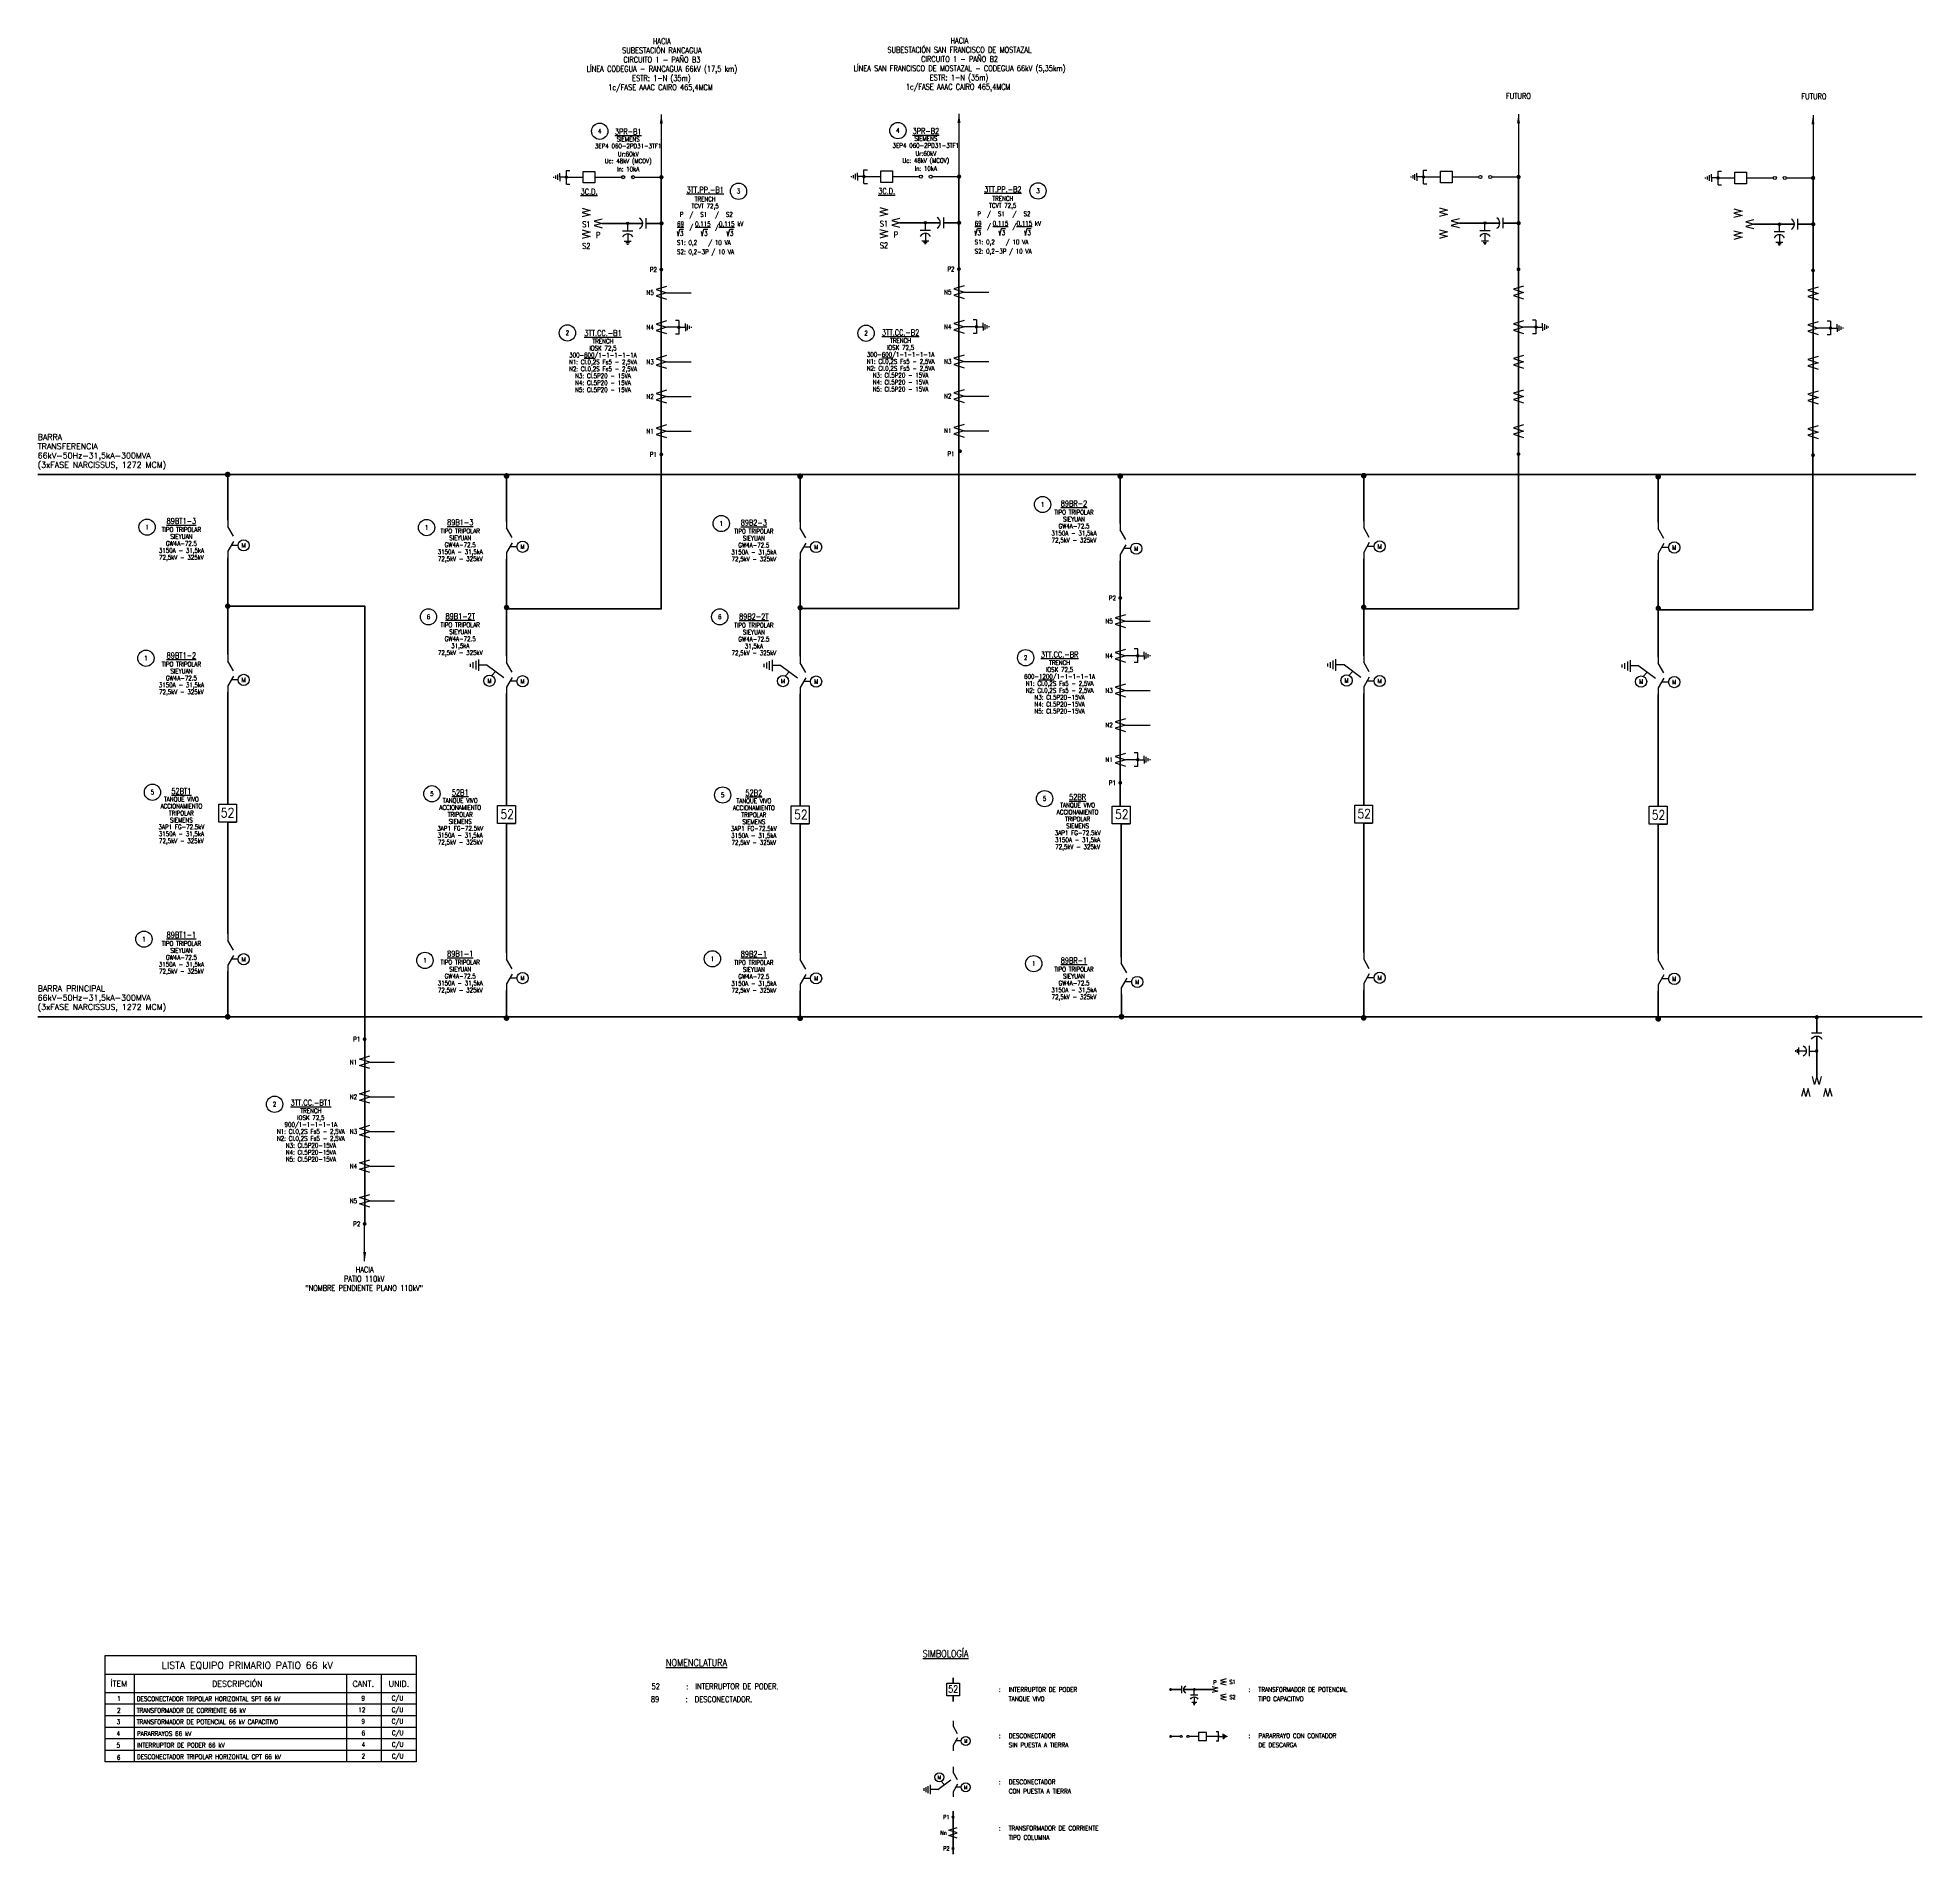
# Model space of a CAD drawing. Header units: millimetres. Extents: x 10584 to 11400, y 610 to 1396.
import ezdxf
from ezdxf.enums import TextEntityAlignment as Align

# ---------------------------------------------------------------- set-up
doc = ezdxf.new("R2010")
doc.units = ezdxf.units.MM
doc.linetypes.add('DASHED', pattern=[0.75, 0.5, -0.25])
for name, color, linetype in [('01-Formato_atrib', 9, 'Continuous'), ('02TEXTOS', 9, 'Continuous'), ('05TITULOS', 7, 'Continuous'), ('4', 9, 'Continuous'), ('BARRAS', 3, 'Continuous'), ('CI-FUNDACIONES', 3, 'Continuous'), ('CONDUCTOR', 30, 'Continuous'), ('EL-Simbolos', 6, 'Continuous'), ('Futuro', 1, 'DASHED'), ('SIMBOLOS', 6, 'Continuous'), ('Símbolos', 6, 'Continuous')]:
    doc.layers.add(name, color=color, linetype=linetype)
doc.layers.add('EL-Nivel-220Kv', color=30, linetype='Continuous', lineweight=60)
doc.layers.add('Texto', color=9, linetype='Continuous', lineweight=20)
doc.styles.add('COLBUN', font='romans.shx', dxfattribs={"width": 0.75})
doc.styles.add('COLBUN2', font='romans.shx', dxfattribs={"width": 0.85})
doc.styles.add('ROMANS', font='romans', dxfattribs={"width": 0.85})
doc.styles.get("Standard").update_dxf_attribs({"font": 'arial.ttf'})
doc.styles.add('TRANSELEC', font='romans.shx', dxfattribs={"width": 0.85})
doc.dimstyles.new('ISO-25', dxfattribs={"dimtxt": 2.5, "dimasz": 2.5, "dimexe": 1.25, "dimexo": 0.625, "dimtad": 1, "dimtxsty": 'Standard', "dimcen": 2.5, "dimadec": 0, "dimazin": 0, "dimtfac": 1, "dimtmove": 0, "dimatfit": 3, "dimfxl": 1, "dimarcsym": 0})

# ---------------------------------------------------------------- blocks, each defined once
blk = doc.blocks.new('89')
at = {"color": 0, "linetype": 'ByBlock', "ltscale": 20}
for p, q in [((0, 8.16), (0, 5.35)), ((0, 8.16), (0, 5.35)), ((2.44, 1.13), (0, 5.35)), ((2.44, -1.13), (0, -5.35)), ((0, -5.35), (0, -8.16))]:
    blk.add_line(p, q, dxfattribs=at)
blk.add_lwpolyline([(4.48, -2.81), (1.46, -2.81)], dxfattribs=at)
blk.add_circle((6.92, -2.81), 2.44, dxfattribs=at)
at = {"layer": '02TEXTOS', "lineweight": 60, "style": 'TRANSELEC', "width": 0.85}
blk.add_text('M', height=1.95, dxfattribs=at).set_placement((6.92, -2.81), align=Align.MIDDLE_CENTER)
blk = doc.blocks.new('DIAG-27')
at = {"layer": 'Símbolos', "color": 0}
blk.add_lwpolyline([(3.2, 1), (-3.2, -1), (3.2, -3), (-3.2, -5), (3.2, -7)], dxfattribs=at)
blk = doc.blocks.new('*U30')
at = {"layer": 'Futuro', "color": 0, "linetype": 'ByBlock', "lineweight": -3, "ltscale": 20}
for p, q in [((0, 0), (0, -2.81)), ((-15.73, -3.35), (-15.73, -4.67)), ((-14.54, -2.74), (-14.54, -5.29)), ((-13.35, -2.13), (-13.35, -5.9)), ((-12.17, -1.51), (-12.17, -6.51)), ((-8.33, -4.01), (-12.17, -4.01)), ((-8.33, -4.01), (-1.17, -9.34)), ((-6.36, -8.47), (-4.75, -6.68)), ((0, 0), (0, -2.81)), ((2.44, -7.03), (0, -2.81)), ((2.44, -9.28), (0, -13.5))]:
    blk.add_line(p, q, dxfattribs=at)
at = {"layer": 'Futuro', "color": 0, "lineweight": -3, "ltscale": 20}
blk.add_line((0, -13.5), (0, -16.32), dxfattribs=at)
at = {"layer": 'Futuro', "color": 0, "linetype": 'ByBlock', "lineweight": -3, "ltscale": 20}
blk.add_lwpolyline([(4.48, -10.97), (1.46, -10.97)], dxfattribs=at)
for centre in [(-7.43, -10.74), (6.92, -10.97)]:
    blk.add_circle(centre, 2.44, dxfattribs=at)
at = {"layer": '02TEXTOS', "lineweight": -3, "style": 'TRANSELEC', "width": 0.85}
blk.add_text('M', height=1.95, dxfattribs=at).set_placement((-7.43, -10.74), align=Align.MIDDLE)
blk.add_text('M', height=1.95, dxfattribs=at).set_placement((6.92, -10.97), align=Align.MIDDLE_CENTER)
blk = doc.blocks.new('TIERRA')
at = {"layer": 'EL-Simbolos', "color": 252, "true_color": 0x939598}
for p, q in [((-10.72, -0.22), (-10.72, 0.22)), ((-9.88, -0.7), (-9.88, 0.7)), ((-9.05, -1.19), (-9.05, 1.19)), ((-8.21, 0), (-8.21, 1.67)), ((-8.21, 0), (-8.21, -1.67)), ((-5.58, 0), (-8.21, 0)), ((-5.36, 2.93), (-3.89, 2.93)), ((-5.36, 0.22), (-5.36, 2.93)), ((-5.14, 0), (0, 0)), ((-5.36, -3), (-5.36, -0.22)), ((-5.36, -3), (-3.89, -3))]:
    blk.add_line(p, q, dxfattribs=at)
at = {"layer": 'EL-Simbolos', "color": 252, "true_color": 0x939598, "const_width": 0.752}
blk.add_lwpolyline([(-5.72, 0, -1), (-5, 0, -1)], format="xyb", close=True, dxfattribs=at)
blk = doc.blocks.new('TPC')
at = {"layer": 'CONDUCTOR', "linetype": 'ByBlock', "ltscale": 20}
h = blk.add_hatch(color=0, dxfattribs=at)
edge = h.paths.add_edge_path()
edge.add_arc((0, 19.4), 0.679, 0, 360)
at = {"color": 0, "linetype": 'ByBlock', "ltscale": 20}
for p, q in [((-12.2, 18.9), (-12.2, 19.9)), ((-11.3, 18.4), (-11.3, 20.4)), ((-10.5, 17.4), (-10.5, 21.4))]:
    blk.add_line(p, q, dxfattribs=at)
for points in [[(-4.4, 16.4), (-4.4, 22.4)], [(3, 9), (-3, 9)]]:
    blk.add_lwpolyline(points, dxfattribs=at)
for centre, start, end in [((-9.5, 19.4), 299.362, 60.638), ((0, 14.2), 209.362, 330.638)]:
    blk.add_arc(centre, 3.44, start, end, dxfattribs=at)
at = {"layer": 'CONDUCTOR', "color": 0, "linetype": 'ByBlock', "ltscale": 20}
blk.add_line((-6.1, 19.4), (-10.5, 19.4), dxfattribs=at)
blk.add_lwpolyline([(-4.4, 19.4), (0, 19.4)], dxfattribs=at)
blk.add_circle((0, 19.4), 0.679, dxfattribs=at)
at = {"layer": 'EL-Nivel-220Kv', "color": 0, "linetype": 'ByBlock', "ltscale": 20}
for p, q in [((0, 10.7), (0, 34.1)), ((0, 0), (0, 9))]:
    blk.add_line(p, q, dxfattribs=at)
at = {"layer": 'EL-Nivel-220Kv', "color": 0, "linetype": 'ByBlock', "ltscale": 20, "const_width": 1.25}
blk.add_lwpolyline([(0, 0.5, 1), (0, -0.7, 1)], format="xyb", close=True, dxfattribs=at)
at = {"layer": 'EL-Simbolos', "color": 0, "linetype": 'ByBlock', "ltscale": 20}
for p, q in [((-7.5, 41), (-8.8, 45.7)), ((-6.3, 45.7), (-7.5, 41)), ((-5, 41), (-6.3, 45.7)), ((-3.8, 45.7), (-5, 41)), ((5, 41), (3.8, 45.7)), ((6.3, 45.7), (5, 41)), ((7.5, 41), (6.3, 45.7)), ((8.8, 45.7), (7.5, 41)), ((-1.3, 38.8), (-2.5, 34.1)), ((0, 34.1), (-1.3, 38.8)), ((1.3, 38.8), (0, 34.1)), ((2.5, 34.1), (1.3, 38.8))]:
    blk.add_line(p, q, dxfattribs=at)
blk = doc.blocks.new('PR')
at = {"color": 0, "linetype": 'ByBlock', "lineweight": -2, "ltscale": 15}
for p, q in [((-46.53, -0.22), (-46.53, 0.22)), ((-45.7, -0.7), (-45.7, 0.7)), ((-44.87, -1.19), (-44.87, 1.19)), ((-44.03, 0), (-44.03, 1.67)), ((-44.03, 0), (-44.03, -1.67)), ((-41.39, 0), (-44.03, 0)), ((-41.17, 2.93), (-39.71, 2.93)), ((-41.17, 0.22), (-41.17, 2.93)), ((-40.96, 0), (-33.82, 0)), ((-40.96, 0), (-33.82, 0)), ((-28.82, 0), (-17.23, 0)), ((-11.59, 0), (0, 0)), ((-41.17, -3), (-41.17, -0.22)), ((-41.17, -3), (-39.71, -3))]:
    blk.add_line(p, q, dxfattribs=at)
at = {"color": 0, "linetype": 'ByBlock', "lineweight": -2, "ltscale": 15, "const_width": 0.752}
blk.add_lwpolyline([(-41.53, 0, -1), (-40.81, 0, -1)], format="xyb", close=True, dxfattribs=at)
at = {"color": 0, "linetype": 'ByBlock', "lineweight": -2, "ltscale": 15}
blk.add_lwpolyline([(-28.82, -2.5), (-33.82, -2.5), (-33.82, 2.5), (-28.82, 2.5)], close=True, dxfattribs=at)
at = {"color": 0, "linetype": 'ByBlock', "lineweight": -2, "ltscale": 20, "const_width": 0.94}
blk.add_lwpolyline([(-0.45, 0, 1), (0.45, 0, 1)], format="xyb", close=True, dxfattribs=at)
at = {"color": 0, "linetype": 'ByBlock', "lineweight": -2, "ltscale": 15}
for centre in [(-16.56, 0), (-12.26, 0)]:
    blk.add_circle(centre, 0.67, dxfattribs=at)
blk = doc.blocks.new('*U31')
at = {"layer": 'Futuro', "color": 0, "linetype": 'ByBlock', "lineweight": -3, "ltscale": 20}
for p, q in [((0, 0), (0, -2.81)), ((-15.73, -3.35), (-15.73, -4.67)), ((-14.54, -2.74), (-14.54, -5.29)), ((-13.35, -2.13), (-13.35, -5.9)), ((-12.17, -1.51), (-12.17, -6.51)), ((-8.33, -4.01), (-12.17, -4.01)), ((-8.33, -4.01), (-1.17, -9.34)), ((-6.36, -8.47), (-4.75, -6.68)), ((0, 0), (0, -2.81)), ((2.44, -7.03), (0, -2.81)), ((2.44, -9.28), (0, -13.5))]:
    blk.add_line(p, q, dxfattribs=at)
at = {"layer": 'Futuro', "color": 0, "lineweight": -3, "ltscale": 20}
blk.add_line((0, -13.5), (0, -16.32), dxfattribs=at)
at = {"layer": 'Futuro', "color": 0, "linetype": 'ByBlock', "lineweight": -3, "ltscale": 20}
blk.add_lwpolyline([(4.48, -10.97), (1.46, -10.97)], dxfattribs=at)
for centre in [(-7.43, -10.74), (6.92, -10.97)]:
    blk.add_circle(centre, 2.44, dxfattribs=at)
at = {"layer": '02TEXTOS', "lineweight": -3, "style": 'TRANSELEC', "width": 0.85}
blk.add_text('M', height=1.95, dxfattribs=at).set_placement((-7.43, -10.74), align=Align.MIDDLE)
blk.add_text('M', height=1.95, dxfattribs=at).set_placement((6.92, -10.97), align=Align.MIDDLE_CENTER)
blk = doc.blocks.new('*U32')
at = {"layer": 'Futuro', "color": 0, "linetype": 'ByBlock', "lineweight": -3, "ltscale": 20}
for p, q in [((0, 0), (0, -2.81)), ((-15.73, -3.35), (-15.73, -4.67)), ((-14.54, -2.74), (-14.54, -5.29)), ((-13.35, -2.13), (-13.35, -5.9)), ((-12.17, -1.51), (-12.17, -6.51)), ((-8.33, -4.01), (-12.17, -4.01)), ((-8.33, -4.01), (-1.17, -9.34)), ((-6.36, -8.47), (-4.75, -6.68)), ((0, 0), (0, -2.81)), ((2.44, -7.03), (0, -2.81)), ((2.44, -9.28), (0, -13.5))]:
    blk.add_line(p, q, dxfattribs=at)
at = {"layer": 'Futuro', "color": 0, "lineweight": -3, "ltscale": 20}
blk.add_line((0, -13.5), (0, -16.32), dxfattribs=at)
at = {"layer": 'Futuro', "color": 0, "linetype": 'ByBlock', "lineweight": -3, "ltscale": 20}
blk.add_lwpolyline([(4.48, -10.97), (1.46, -10.97)], dxfattribs=at)
for centre in [(-7.43, -10.74), (6.92, -10.97)]:
    blk.add_circle(centre, 2.44, dxfattribs=at)
at = {"layer": '02TEXTOS', "lineweight": -3, "style": 'TRANSELEC', "width": 0.85}
blk.add_text('M', height=1.95, dxfattribs=at).set_placement((-7.43, -10.74), align=Align.MIDDLE)
blk.add_text('M', height=1.95, dxfattribs=at).set_placement((6.92, -10.97), align=Align.MIDDLE_CENTER)
blk = doc.blocks.new('*U33')
at = {"layer": 'Futuro', "color": 0, "linetype": 'ByBlock', "lineweight": -3, "ltscale": 20}
for p, q in [((0, 0), (0, -2.81)), ((-15.73, -3.35), (-15.73, -4.67)), ((-14.54, -2.74), (-14.54, -5.29)), ((-13.35, -2.13), (-13.35, -5.9)), ((-12.17, -1.51), (-12.17, -6.51)), ((-8.33, -4.01), (-12.17, -4.01)), ((-8.33, -4.01), (-1.17, -9.34)), ((-6.36, -8.47), (-4.75, -6.68)), ((0, 0), (0, -2.81)), ((2.44, -7.03), (0, -2.81)), ((2.44, -9.28), (0, -13.5))]:
    blk.add_line(p, q, dxfattribs=at)
at = {"layer": 'Futuro', "color": 0, "lineweight": -3, "ltscale": 20}
blk.add_line((0, -13.5), (0, -16.32), dxfattribs=at)
at = {"layer": 'Futuro', "color": 0, "linetype": 'ByBlock', "lineweight": -3, "ltscale": 20}
blk.add_lwpolyline([(4.48, -10.97), (1.46, -10.97)], dxfattribs=at)
for centre in [(-7.43, -10.74), (6.92, -10.97)]:
    blk.add_circle(centre, 2.44, dxfattribs=at)
at = {"layer": '02TEXTOS', "lineweight": -3, "style": 'TRANSELEC', "width": 0.85}
blk.add_text('M', height=1.95, dxfattribs=at).set_placement((-7.43, -10.74), align=Align.MIDDLE)
blk.add_text('M', height=1.95, dxfattribs=at).set_placement((6.92, -10.97), align=Align.MIDDLE_CENTER)
blk = doc.blocks.new('A$C3f04bd95')
at = {"color": 252, "lineweight": 30, "true_color": 0x939598}
for p, q in [((0, 74), (0, 28)), ((134.86, 74), (0, 74)), ((134.86, 74), (134.86, 66)), ((0, 66), (134.86, 66)), ((12.86, 28), (12.86, 66)), ((104.86, 28), (104.86, 66)), ((119.86, 28), (119.86, 66)), ((134.86, 66), (134.86, 28)), ((134.86, 58), (0, 58))]:
    blk.add_line(p, q, dxfattribs=at)
at = {"layer": 'CI-FUNDACIONES', "color": 252, "lineweight": 30, "true_color": 0x939598}
for p, q in [((134.86, 53), (0, 53)), ((134.86, 48), (0, 48)), ((134.86, 43), (0, 43)), ((134.86, 38), (0, 38)), ((134.86, 33), (0, 33)), ((134.86, 28), (0, 28))]:
    blk.add_line(p, q, dxfattribs=at)
at = {"layer": '02TEXTOS', "color": 252, "lineweight": 30, "true_color": 0x939598, "style": 'ROMANS', "width": 0.9}
for s, p in [('2', (5.32, 49.35)), ('1', (5.4, 54.46)), ('12', (109.78, 49.57)), ('9', (111.12, 54.57)), ('3', (5.14, 44.44)), ('4', (5.13, 39.35)), ('9', (111.12, 44.57)), ('6', (111.22, 39.52)), ('5', (5.13, 34.24)), ('4', (111.22, 34.52)), ('6', (5.22, 28.99)), ('2', (111.22, 29.52))]:
    blk.add_text(s, height=2, dxfattribs=at).set_placement(p)
at = {"layer": '02TEXTOS', "color": 252, "true_color": 0x939598, "style": 'ROMANS', "width": 0.9}
for s, p in [('TRANSFORMADOR DE CORRIENTE 66 kV', (13.85, 49.33)), ('DESCONECTADOR TRIPOLAR HORIZONTAL SPT 66 kV', (13.85, 54.33)), ('TRANSFORMADOR DE POTENCIAL 66 kV CAPACITIVO', (13.85, 44.33)), ('PARARRAYOS 66 kV', (13.95, 39.27)), ('INTERRUPTOR DE PODER 66 kV', (13.95, 34.27)), ('DESCONECTADOR TRIPOLAR HORIZONTAL CPT 66 kV', (13.95, 29.27))]:
    blk.add_text(s, height=2, dxfattribs=at).set_placement(p)
at = {"layer": '02TEXTOS', "color": 252, "lineweight": 30, "true_color": 0x939598, "style": 'ROMANS', "width": 0.9}
for p in [(124.25, 56.64), (124.25, 51.64), (124.25, 46.64), (124.34, 41.58), (124.34, 36.58), (124.34, 31.58)]:
    blk.add_text('C/U', height=2, dxfattribs=at).set_placement(p, align=Align.TOP_LEFT)
at = {"layer": '05TITULOS', "color": 252, "linetype": 'Continuous', "true_color": 0x939598, "style": 'ROMANS'}
for s, height, p in [('LISTA EQUIPO PRIMARIO PATIO 66 kV', 3, (24.7, 68.38)), ('ÍTEM', 2.5, (2.48, 60.63)), ('DESCRIPCIÓN', 2.5, (46.49, 60.6)), ('CANT.', 2.5, (107.29, 60.58)), ('UNID.', 2.5, (122.93, 60.58))]:
    blk.add_text(s, height=height, dxfattribs=at).set_placement(p)
blk = doc.blocks.new('Item')
at = {"layer": '4', "color": 252, "true_color": 0x939598}
blk.add_circle((11182.12, 1180.36), 3.52, dxfattribs=at)
at = {"color": 252, "true_color": 0x939598, "style": 'TRANSELEC', "width": 0.85}
blk.add_attdef('NUM', text='', height=1.97, dxfattribs=at).set_placement((11182.11, 1180.39), align=Align.MIDDLE)
blk = doc.blocks.new('*U14')
at = {"layer": 'Futuro', "color": 0, "linetype": 'ByBlock', "lineweight": -3, "ltscale": 20}
for p, q in [((0, 0), (0, -2.8)), ((-12.2, -14.8), (-12.2, -9.8)), ((-8.3, -12.3), (-1.2, -7)), ((-6.4, -7.8), (-4.7, -9.6)), ((0, 0), (0, -2.8)), ((2.4, -7), (0, -2.8)), ((2.4, -9.3), (0, -13.5)), ((-15.7, -13), (-15.7, -11.6)), ((-14.5, -13.6), (-14.5, -11)), ((-13.4, -14.2), (-13.4, -10.4)), ((-8.3, -12.3), (-12.2, -12.3))]:
    blk.add_line(p, q, dxfattribs=at)
at = {"layer": 'Futuro', "color": 0, "lineweight": -3, "ltscale": 20}
blk.add_line((0, -13.5), (0, -16.3), dxfattribs=at)
at = {"layer": 'Futuro', "color": 0, "linetype": 'ByBlock', "lineweight": -3, "ltscale": 20}
blk.add_lwpolyline([(4.5, -11), (1.5, -11)], dxfattribs=at)
for centre in [(-7.4, -5.6), (6.9, -11)]:
    blk.add_circle(centre, 2.44, dxfattribs=at)
at = {"layer": '02TEXTOS', "lineweight": -3, "style": 'TRANSELEC', "width": 0.85}
blk.add_text('M', height=1.95, dxfattribs=at).set_placement((-7.4, -5.6), align=Align.MIDDLE)
blk.add_text('M', height=1.95, dxfattribs=at).set_placement((6.9, -11), align=Align.MIDDLE_CENTER)

msp = doc.modelspace()

# ---------------------------------------------------------------- hatches: boundary and pattern name
at = {"layer": 'CONDUCTOR', "true_color": 0x939598}
h = msp.add_hatch(color=252, dxfattribs=at)
h.dxf.hatch_style = 1
edge = h.paths.add_edge_path()
edge.add_arc((10853.77, 1296.04), 0.827, 0, 360)
h = msp.add_hatch(color=252, dxfattribs=at)
h.dxf.hatch_style = 1
edge = h.paths.add_edge_path()
edge.add_arc((10982.66, 1296.28), 0.827, 0, 360)
h = msp.add_hatch(color=252, dxfattribs=at)
h.dxf.hatch_style = 1
edge = h.paths.add_edge_path()
edge.add_arc((11224.95, 1296.15), 0.827, 0, 360)
h = msp.add_hatch(color=252, dxfattribs=at)
h.dxf.hatch_style = 1
edge = h.paths.add_edge_path()
edge.add_arc((11352.49, 1295.7), 0.827, 0, 360)
h = msp.add_hatch(color=252, dxfattribs=at)
h.dxf.hatch_style = 1
edge = h.paths.add_edge_path()
edge.add_arc((10853.77, 1216.04), 0.827, 0, 360, ccw=False)
h = msp.add_hatch(color=252, dxfattribs=at)
h.dxf.hatch_style = 1
edge = h.paths.add_edge_path()
edge.add_arc((10983.11, 1217.41), 0.827, 0, 360, ccw=False)
h = msp.add_hatch(color=252, dxfattribs=at)
h.dxf.hatch_style = 1
edge = h.paths.add_edge_path()
edge.add_arc((11224.95, 1216.15), 0.827, 0, 360, ccw=False)
h = msp.add_hatch(color=252, dxfattribs=at)
h.dxf.hatch_style = 1
edge = h.paths.add_edge_path()
edge.add_arc((11352.49, 1215.7), 0.827, 0, 360, ccw=False)
h = msp.add_hatch(color=252, dxfattribs=at)
h.dxf.hatch_style = 1
edge = h.paths.add_edge_path()
edge.add_arc((11052.52, 1153.87), 0.827, 0, 360)
h = msp.add_hatch(color=252, dxfattribs=at)
h.dxf.hatch_style = 1
edge = h.paths.add_edge_path()
edge.add_arc((11052.52, 1073.87), 0.827, 0, 360)
h = msp.add_hatch(color=252, dxfattribs=at)
h.dxf.hatch_style = 1
edge = h.paths.add_edge_path()
edge.add_arc((10725.3, 962.89), 0.827, 0, 360)
h = msp.add_hatch(color=252, dxfattribs=at)
h.dxf.hatch_style = 1
edge = h.paths.add_edge_path()
edge.add_arc((10725.3, 882.89), 0.827, 0, 360, ccw=False)
at = {"layer": 'CONDUCTOR'}
h = msp.add_hatch(color=9, dxfattribs=at)
h.dxf.hatch_style = 1
edge = h.paths.add_edge_path()
edge.add_arc((10980.08, 626.11), 0.703, 0, 360)
h = msp.add_hatch(color=9, dxfattribs=at)
h.dxf.hatch_style = 1
edge = h.paths.add_edge_path()
edge.add_arc((10980.08, 612.51), 0.703, 0, 360, ccw=False)
at = {"layer": 'EL-Nivel-220Kv', "true_color": 0x939598}
h = msp.add_hatch(color=252, dxfattribs=at)
h.dxf.hatch_style = 1
edge = h.paths.add_edge_path()
edge.add_arc((10666, 1150.33), 1.18, 0, 360)
h = msp.add_hatch(color=252, dxfattribs=at)
h.dxf.hatch_style = 1
edge = h.paths.add_edge_path()
edge.add_arc((10786.75, 1149.75), 1.18, 0, 360)
h = msp.add_hatch(color=252, dxfattribs=at)
h.dxf.hatch_style = 1
edge = h.paths.add_edge_path()
edge.add_arc((10913.89, 1149.62), 1.18, 0, 360)
h = msp.add_hatch(color=252, dxfattribs=at)
h.dxf.hatch_style = 1
edge = h.paths.add_edge_path()
edge.add_arc((11157.92, 1149.85), 1.18, 0, 360)
h = msp.add_hatch(color=252, dxfattribs=at)
h.dxf.hatch_style = 1
edge = h.paths.add_edge_path()
edge.add_arc((11285.46, 1149.41), 1.18, 0, 360)

# ---------------------------------------------------------------- linework, layer by layer
at = {"layer": '02TEXTOS', "color": 252, "true_color": 0x939598}
for points in [[(10860.58, 1312.52), (10861, 1310.56), (10861.74, 1313.59), (10863.4, 1313.59)], [(10871.07, 1312.52), (10871.5, 1310.56), (10872.23, 1313.59), (10873.89, 1313.59)], [(10882.21, 1312.52), (10882.64, 1310.56), (10883.37, 1313.59), (10885.03, 1313.59)], [(10989.47, 1312.77), (10989.89, 1310.8), (10990.63, 1313.83), (10992.29, 1313.83)], [(10999.96, 1312.77), (11000.39, 1310.8), (11001.12, 1313.83), (11002.78, 1313.83)], [(11011.1, 1312.77), (11011.53, 1310.8), (11012.26, 1313.83), (11013.92, 1313.83)]]:
    msp.add_lwpolyline(points, dxfattribs=at)
at = {"layer": '4', "color": 9}
for p, q in [((11095.05, 663.06), (11094.02, 663.06)), ((11095.05, 661.17), (11095.05, 663.06)), ((11097.05, 661.02), (11097.05, 662.18)), ((11097.63, 660.19), (11097.63, 661.85)), ((11098.22, 660.52), (11098.22, 661.51)), ((11098.8, 660.86), (11098.8, 661.17)), ((11078.4, 661.02), (11074.34, 661.02)), ((11086.4, 661.02), (11082.34, 661.02)), ((11094.9, 661.02), (11089.9, 661.02)), ((11094.9, 661.02), (11089.9, 661.02)), ((11095.05, 658.92), (11094.02, 658.92)), ((11095.05, 658.92), (11095.05, 660.86)), ((11095.2, 661.02), (11097.05, 661.02)), ((11097.05, 661.02), (11097.05, 659.85))]:
    msp.add_line(p, q, dxfattribs=at)
for points, const_width in [([(11074.65, 661.02, -1), (11074.02, 661.02, -1)], 0.658), ([(11095.3, 661.02, 1), (11094.8, 661.02, 1)], 0.526)]:
    msp.add_lwpolyline(points, format="xyb", close=True, dxfattribs=dict(at, const_width=const_width))
msp.add_lwpolyline([(11086.4, 659.27), (11089.9, 659.27), (11089.9, 662.77), (11086.4, 662.77)], close=True, dxfattribs=at)
for centre in [(11078.86, 661.02), (11081.87, 661.02)]:
    msp.add_circle(centre, 0.469, dxfattribs=at)
at = {"layer": 'BARRAS', "color": 252, "lineweight": 60, "true_color": 0x939598}
for p, q in [((10583.72, 1207.3), (11397.08, 1207.3)), ((10583.72, 972.58), (11399.82, 972.58))]:
    msp.add_line(p, q, dxfattribs=at)
at = {"layer": 'BARRAS', "color": 252, "true_color": 0x939598}
for points in [[(10855.97, 1286.04), (10866.65, 1286.04)], [(10984.86, 1286.28), (10995.54, 1286.28)], [(10855.97, 1256.04), (10866.65, 1256.04)], [(10984.86, 1256.28), (10995.54, 1256.28)], [(10855.97, 1241.04), (10866.65, 1241.04)], [(10984.86, 1241.28), (10995.54, 1241.28)], [(10855.97, 1226.04), (10866.65, 1226.04)], [(10984.86, 1226.28), (10995.54, 1226.28)], [(11054.71, 1143.87), (11065.39, 1143.87)], [(11054.71, 1113.87), (11065.39, 1113.87)], [(11054.71, 1098.87), (11065.39, 1098.87)], [(10727.5, 952.89), (10738.18, 952.89)], [(10727.5, 937.89), (10738.18, 937.89)], [(10727.5, 922.89), (10738.18, 922.89)], [(10727.5, 907.89), (10738.18, 907.89)], [(10727.5, 892.89), (10738.18, 892.89)]]:
    msp.add_lwpolyline(points, dxfattribs=at)
at = {"layer": 'EL-Nivel-220Kv', "color": 252, "true_color": 0x939598}
for p, q in [((10666, 1187.62), (10666, 1207.3)), ((10786.75, 1187.03), (10786.75, 1206.71)), ((10913.89, 1206.58), (10913.89, 1186.9)), ((11052.52, 1206.64), (11052.52, 1186.09)), ((11157.92, 1187.14), (11157.92, 1206.82)), ((11285.46, 1186.69), (11285.46, 1206.37)), ((10666, 1150.33), (10666, 1171.3)), ((10786.75, 1149.75), (10786.75, 1170.71)), ((10913.89, 1149.62), (10913.89, 1170.58)), ((11052.52, 1169.89), (11052.52, 1063.84)), ((11157.92, 1149.85), (11157.92, 1170.82)), ((11285.46, 1149.41), (11285.46, 1170.37)), ((10666, 1129.37), (10666, 1150.33)), ((10786.75, 1128.78), (10786.75, 1149.75)), ((10913.89, 1128.65), (10913.89, 1149.62)), ((11157.92, 1128.89), (11157.92, 1149.85)), ((11285.46, 1128.44), (11285.46, 1149.41)), ((10666, 1064.61), (10666, 1113.05)), ((10786.75, 1064.03), (10786.75, 1112.46)), ((10913.89, 1063.9), (10913.89, 1112.33)), ((11157.92, 1064.13), (11157.92, 1112.57)), ((11285.46, 1063.68), (11285.46, 1112.12)), ((10666, 1056.86), (10666, 1008.42)), ((10786.75, 1056.28), (10786.75, 1000.31)), ((10913.89, 1000.18), (10913.89, 1056.15)), ((11052.92, 1056.06), (11052.92, 998.35)), ((11157.92, 1056.38), (11157.92, 1000.41)), ((11285.46, 1055.93), (11285.46, 999.97)), ((10666, 992.11), (10666, 972.59)), ((10786.75, 983.99), (10786.75, 972)), ((10913.89, 983.86), (10913.89, 971.91)), ((11052.98, 982.2), (11052.98, 972.87)), ((11157.92, 984.1), (11157.92, 972.11)), ((11285.46, 983.65), (11285.46, 971.66))]:
    msp.add_line(p, q, dxfattribs=at)
at = {"layer": 'EL-Nivel-220Kv', "color": 9}
for p, q in [((10980.08, 686.44), (10980.08, 684.04)), ((10980.08, 676.17), (10980.08, 678.58)), ((10980.08, 609.99), (10980.08, 628.63))]:
    msp.add_line(p, q, dxfattribs=at)
at = {"layer": 'EL-Nivel-220Kv', "color": 252, "true_color": 0x939598}
for points in [[(10786.58, 1149.13), (10853.77, 1149.13), (10853.77, 1336.04)], [(10913.52, 1149.37), (10982.66, 1149.37), (10982.66, 1336.28)], [(11157.75, 1149.24), (11224.95, 1149.24), (11224.95, 1336.15)], [(11285.29, 1148.79), (11352.48, 1148.79), (11352.49, 1335.7)], [(10666, 1150.33), (10725.34, 1150.33), (10725.34, 882.58)]]:
    msp.add_lwpolyline(points, dxfattribs=at)
at = {"layer": 'EL-Nivel-220Kv', "color": 252, "true_color": 0x939598, "const_width": 1.25}
for points in [[(10665.4, 1207.3, -1), (10666.6, 1207.3, -1)], [(10786.15, 1206.71, -1), (10787.35, 1206.71, -1)], [(11051.91, 1206.64, 1), (11053.12, 1206.64, 1)], [(11157.32, 1206.82, -1), (11158.52, 1206.82, -1)], [(10913.29, 1206.58, -1), (10914.49, 1206.58, -1)], [(11284.86, 1206.37, -1), (11286.06, 1206.37, -1)], [(10665.4, 972.59, -1), (10666.6, 972.59, -1)], [(10786.15, 972, 1), (10787.35, 972, 1)], [(10913.28, 971.91, 1), (10914.49, 971.91, 1)], [(11052.44, 972.61, 1), (11053.65, 972.61, 1)], [(11157.32, 972.11, 1), (11158.52, 972.11, 1)], [(11284.86, 971.66, 1), (11286.06, 971.66, 1)]]:
    msp.add_lwpolyline(points, format="xyb", close=True, dxfattribs=at)
at = {"layer": 'EL-Simbolos', "color": 9}
msp.add_lwpolyline([(10977.36, 678.58), (10977.36, 684.04), (10980.09, 684.04), (10982.82, 684.04), (10982.82, 678.58)], close=True, dxfattribs=at)
at = {"layer": 'Símbolos', "color": 252, "true_color": 0x939598}
for points in [[(10662.13, 1056.86), (10662.13, 1064.61), (10669.88, 1064.61), (10669.88, 1056.86)], [(10782.87, 1056.28), (10782.87, 1064.03), (10790.62, 1064.03), (10790.62, 1056.28)], [(10910.01, 1056.15), (10910.01, 1063.9), (10917.76, 1063.9), (10917.76, 1056.15)], [(11049.05, 1056.06), (11049.05, 1063.81), (11056.8, 1063.81), (11056.8, 1056.06)], [(11154.05, 1056.38), (11154.05, 1064.13), (11161.8, 1064.13), (11161.8, 1056.38)], [(11281.58, 1055.93), (11281.58, 1063.68), (11289.33, 1063.68), (11289.33, 1055.93)]]:
    msp.add_lwpolyline(points, close=True, dxfattribs=at)
for points in [[(10666, 1056.86), (10669.88, 1056.86)], [(10786.75, 1056.28), (10790.62, 1056.28)], [(10913.89, 1056.15), (10917.76, 1056.15)], [(11052.92, 1056.06), (11056.8, 1056.06)], [(11157.92, 1056.38), (11161.8, 1056.38)], [(11285.46, 1055.93), (11289.33, 1055.93)]]:
    msp.add_lwpolyline(points, dxfattribs=at)

# ---------------------------------------------------------------- block references
at = {"color": 252, "true_color": 0x939598, "rotation": 180}
for p in [(10855.97, 1271.04), (10984.86, 1271.28), (11227.14, 1271.15), (11354.68, 1270.7)]:
    msp.add_blockref('TIERRA', p, dxfattribs=at)
at = {"color": 252, "true_color": 0x939598, "xscale": -1}
for p in [(11054.71, 1128.87), (11054.71, 1083.87)]:
    msp.add_blockref('TIERRA', p, dxfattribs=at)
at = {"color": 9, "linetype": 'Continuous', "ltscale": 10}
msp.add_blockref('A$C3f04bd95', (10612.76, 621.95), dxfattribs=at)
at = {"layer": '4'}
ref = msp.add_blockref('Item', (-355.03, 175.57), dxfattribs=at)
ref.add_attrib('NUM', '4', dxfattribs={"layer": '0', "height": 1.97, "style": 'TRANSELEC', "width": 0.85}).set_placement((10827.08, 1355.96), align=Align.MIDDLE)
ref = msp.add_blockref('Item', (-225.9, 175.85), dxfattribs=at)
ref.add_attrib('NUM', '4', dxfattribs={"layer": '0', "height": 1.97, "style": 'TRANSELEC', "width": 0.85}).set_placement((10956.21, 1356.24), align=Align.MIDDLE)
at = {"layer": '4', "color": 252, "true_color": 0x939598}
for name, p in [('PR', (10853.81, 1336.04)), ('PR', (10982.7, 1336.28)), ('PR', (11224.99, 1336.15)), ('PR', (11352.52, 1335.7)), ('89', (10666, 1179.46)), ('89', (10786.75, 1178.87)), ('89', (10913.89, 1178.74)), ('89', (11052.51, 1178.04)), ('89', (11157.92, 1178.98)), ('89', (11285.46, 1178.53)), ('89', (10666, 1121.21)), ('*U30', (10786.75, 1128.78)), ('*U31', (10913.89, 1128.65)), ('*U32', (11157.92, 1128.89)), ('*U33', (11285.46, 1128.44)), ('89', (10666, 1000.27)), ('89', (10786.75, 992.15)), ('89', (10913.89, 992.02)), ('89', (11052.95, 990.44)), ('89', (11157.92, 992.26)), ('89', (11285.46, 991.81))]:
    msp.add_blockref(name, p, dxfattribs=at)
at = {"layer": '4'}
ref = msp.add_blockref('Item', (-294.92, 149.57), dxfattribs=at)
ref.add_attrib('NUM', '3', dxfattribs={"layer": '0', "height": 1.97, "style": 'TRANSELEC', "width": 0.85}).set_placement((10887.19, 1329.96), align=Align.MIDDLE)
ref = msp.add_blockref('Item', (-165.22, 149.73), dxfattribs=at)
ref.add_attrib('NUM', '3', dxfattribs={"layer": '0', "height": 1.97, "style": 'TRANSELEC', "width": 0.85}).set_placement((11016.9, 1330.12), align=Align.MIDDLE)
at = {"layer": '4', "color": 252, "true_color": 0x939598, "yscale": 0.75, "zscale": 0.75}
for p, xscale, rotation in [((10853.77, 1316.04), 0.75, 90), ((10982.66, 1316.28), 0.75, 90), ((11224.95, 1316.15), 0.75, 90), ((11352.49, 1315.7), 0.75, 90), ((11354.12, 972.29), -0.75, 180)]:
    msp.add_blockref('TPC', p, dxfattribs=dict(at, xscale=xscale, rotation=rotation))
at = {"layer": '4', "color": 252, "true_color": 0x939598, "xscale": 0.6859999999999998, "yscale": 0.6859999999999998, "zscale": 0.6859999999999998}
for p in [(10853.77, 1288.1), (10982.66, 1288.34), (11224.95, 1288.21), (11352.49, 1287.76), (10853.77, 1273.1), (10982.66, 1273.34), (11224.95, 1273.21), (11352.49, 1272.76), (10853.77, 1258.1), (10982.66, 1258.34), (11224.95, 1258.21), (11352.49, 1257.76), (10853.77, 1243.1), (10982.66, 1243.34), (11224.95, 1243.21), (11352.49, 1242.76), (10853.77, 1228.1), (10982.66, 1228.34), (11224.95, 1228.21), (11352.49, 1227.76)]:
    msp.add_blockref('DIAG-27', p, dxfattribs=at)
at = {"layer": '4'}
ref = msp.add_blockref('Item', (-369.01, 88.26), dxfattribs=at)
ref.add_attrib('NUM', '2', dxfattribs={"layer": '0', "height": 1.97, "style": 'TRANSELEC', "width": 0.85}).set_placement((10813.11, 1268.65), align=Align.MIDDLE)
ref = msp.add_blockref('Item', (-239.67, 88.12), dxfattribs=at)
ref.add_attrib('NUM', '2', dxfattribs={"layer": '0', "height": 1.97, "style": 'TRANSELEC', "width": 0.85}).set_placement((10942.44, 1268.51), align=Align.MIDDLE)
ref = msp.add_blockref('Item', (-163.26, 13.98), dxfattribs=at)
ref.add_attrib('NUM', '1', dxfattribs={"layer": '0', "height": 1.97, "style": 'TRANSELEC', "width": 0.85}).set_placement((11018.85, 1194.37), align=Align.MIDDLE)
ref = msp.add_blockref('Item', (-551.02, 4.17), dxfattribs=at)
ref.add_attrib('NUM', '1', dxfattribs={"layer": '0', "height": 1.97, "style": 'TRANSELEC', "width": 0.85}).set_placement((10631.09, 1184.57), align=Align.MIDDLE)
ref = msp.add_blockref('Item', (-430.01, 3.99), dxfattribs=at)
ref.add_attrib('NUM', '1', dxfattribs={"layer": '0', "height": 1.97, "style": 'TRANSELEC', "width": 0.85}).set_placement((10752.1, 1184.39), align=Align.MIDDLE)
ref = msp.add_blockref('Item', (-302.39, 5.74), dxfattribs=at)
ref.add_attrib('NUM', '1', dxfattribs={"layer": '0', "height": 1.97, "style": 'TRANSELEC', "width": 0.85}).set_placement((10879.72, 1186.14), align=Align.MIDDLE)
ref = msp.add_blockref('Item', (-429.17, -34.65), dxfattribs=at)
ref.add_attrib('NUM', '6', dxfattribs={"layer": '0', "height": 1.97, "style": 'TRANSELEC', "width": 0.85}).set_placement((10752.94, 1145.74), align=Align.MIDDLE)
ref = msp.add_blockref('Item', (-303.04, -34.65), dxfattribs=at)
ref.add_attrib('NUM', '6', dxfattribs={"layer": '0', "height": 1.97, "style": 'TRANSELEC', "width": 0.85}).set_placement((10879.07, 1145.74), align=Align.MIDDLE)
ref = msp.add_blockref('Item', (-551.55, -52.58), dxfattribs=at)
ref.add_attrib('NUM', '1', dxfattribs={"layer": '0', "height": 1.97, "style": 'TRANSELEC', "width": 0.85}).set_placement((10630.56, 1127.81), align=Align.MIDDLE)
ref = msp.add_blockref('Item', (-170.59, -52.36), dxfattribs=at)
ref.add_attrib('NUM', '2', dxfattribs={"layer": '0', "height": 1.97, "style": 'TRANSELEC', "width": 0.85}).set_placement((11011.52, 1128.03), align=Align.MIDDLE)
ref = msp.add_blockref('Item', (-548.7, -110.59), dxfattribs=at)
ref.add_attrib('NUM', '5', dxfattribs={"layer": '0', "height": 1.97, "style": 'TRANSELEC', "width": 0.85}).set_placement((10633.41, 1069.8), align=Align.MIDDLE)
ref = msp.add_blockref('Item', (-427.69, -111.24), dxfattribs=at)
ref.add_attrib('NUM', '5', dxfattribs={"layer": '0', "height": 1.97, "style": 'TRANSELEC', "width": 0.85}).set_placement((10754.42, 1069.15), align=Align.MIDDLE)
ref = msp.add_blockref('Item', (-301.78, -111.78), dxfattribs=at)
ref.add_attrib('NUM', '5', dxfattribs={"layer": '0', "height": 1.97, "style": 'TRANSELEC', "width": 0.85}).set_placement((10880.33, 1068.61), align=Align.MIDDLE)
ref = msp.add_blockref('Item', (-162.37, -113.36), dxfattribs=at)
ref.add_attrib('NUM', '5', dxfattribs={"layer": '0', "height": 1.97, "style": 'TRANSELEC', "width": 0.85}).set_placement((11019.74, 1067.04), align=Align.MIDDLE)
ref = msp.add_blockref('Item', (-552.39, -174.19), dxfattribs=at)
ref.add_attrib('NUM', '1', dxfattribs={"layer": '0', "height": 1.97, "style": 'TRANSELEC', "width": 0.85}).set_placement((10629.72, 1006.2), align=Align.MIDDLE)
ref = msp.add_blockref('Item', (-430.7, -183.38), dxfattribs=at)
ref.add_attrib('NUM', '1', dxfattribs={"layer": '0', "height": 1.97, "style": 'TRANSELEC', "width": 0.85}).set_placement((10751.41, 997.02), align=Align.MIDDLE)
ref = msp.add_blockref('Item', (-306.21, -182.7), dxfattribs=at)
ref.add_attrib('NUM', '1', dxfattribs={"layer": '0', "height": 1.97, "style": 'TRANSELEC', "width": 0.85}).set_placement((10875.9, 997.69), align=Align.MIDDLE)
ref = msp.add_blockref('Item', (-167.06, -184.79), dxfattribs=at)
ref.add_attrib('NUM', '1', dxfattribs={"layer": '0', "height": 1.97, "style": 'TRANSELEC', "width": 0.85}).set_placement((11015.05, 995.6), align=Align.MIDDLE)
ref = msp.add_blockref('Item', (-495.81, -245.67), dxfattribs=at)
ref.add_attrib('NUM', '2', dxfattribs={"layer": '0', "height": 1.97, "style": 'TRANSELEC', "width": 0.85}).set_placement((10686.3, 934.72), align=Align.MIDDLE)
at = {"layer": '4', "color": 9, "xscale": -0.5249999997584751, "yscale": 0.5249999997584751, "zscale": 0.5249999997584751, "rotation": 270}
msp.add_blockref('TPC', (11074.37, 681.31), dxfattribs=at)
at = {"layer": '4', "color": 9, "xscale": 0.8, "yscale": 0.8, "zscale": 0.8}
for name, p in [('89', (10980.08, 661.31)), ('*U14', (10980.08, 647.84))]:
    msp.add_blockref(name, p, dxfattribs=at)
at = {"layer": 'SIMBOLOS', "color": 252, "true_color": 0x939598, "xscale": 0.6859999999999998, "yscale": 0.6859999999999998, "zscale": 0.6859999999999998}
for p in [(11052.52, 1145.92), (11052.52, 1130.92), (11052.52, 1115.92), (11052.52, 1100.92), (11052.52, 1085.92)]:
    msp.add_blockref('DIAG-27', p, dxfattribs=at)
at = {"layer": 'Símbolos', "color": 252, "true_color": 0x939598, "xscale": -0.6859999999999998, "yscale": 0.6859999999999998, "zscale": 0.6859999999999998, "rotation": 180}
for p in [(10725.3, 950.84), (10725.3, 935.84), (10725.3, 920.84), (10725.3, 905.84), (10725.3, 890.84)]:
    msp.add_blockref('DIAG-27', p, dxfattribs=at)
at = {"layer": 'Símbolos', "color": 9, "xscale": -0.5830999999999996, "yscale": 0.5830999999999996, "zscale": 0.5830999999999996, "rotation": 180}
msp.add_blockref('DIAG-27', (10980.08, 617.56), dxfattribs=at)

# ---------------------------------------------------------------- texts
at = {"layer": '01-Formato_atrib', "style": 'TRANSELEC', "width": 0.85}
for s, height, p in [('%%UNOMENCLATURA', 3, (10855.79, 691.5)), ('89', 2.5, (10849.26, 675.87)), ('52', 2.5, (10849.54, 681.42)), (':', 2.5, (10864.26, 675.87)), (':', 2.5, (10864.54, 681.42)), ('DESCONECTADOR.', 2.5, (10868.26, 675.87)), ('INTERRUPTOR DE PODER.', 2.5, (10868.54, 681.42))]:
    msp.add_text(s, height=height, dxfattribs=at).set_placement(p)
at = {"layer": '01-Formato_atrib', "color": 9, "style": 'TRANSELEC', "width": 0.85}
msp.add_text('%%USIMBOLOGÍA', height=3, dxfattribs=at).set_placement((10966.96, 695.4))
at = {"layer": '02TEXTOS', "color": 252, "true_color": 0x939598, "width": 0.75}
for s, height, style, p in [('HACIA', 2.5, 'COLBUN', (10854.01, 1393.68)), ('HACIA', 2.5, 'COLBUN', (10982.9, 1393.92)), ('SUBESTACIÓN RANCAGUA', 2.5, 'COLBUN', (10854.01, 1389.68)), ('CIRCUITO 1 - PAÑO B3', 2.5, 'COLBUN', (10854.01, 1385.68)), ('SUBESTACIÓN SAN FRANCISCO DE MOSTAZAL', 2.5, 'COLBUN', (10982.9, 1389.92)), ('CIRCUITO 1 - PAÑO B2', 2.5, 'COLBUN', (10982.9, 1385.92)), ('LÍNEA CODEGUA - RANCAGUA 66kV (17,5 km)', 2.5, 'COLBUN', (10854.01, 1381.68)), ('ESTR: 1-N (35m)', 2.5, 'COLBUN', (10853.81, 1377.68)), ('LÍNEA SAN FRANCISCO DE MOSTAZAL - CODEGUA 66kV (5,35km)', 2.5, 'COLBUN', (10982.9, 1381.92)), ('ESTR: 1-N (35m)', 2.5, 'COLBUN', (10982.7, 1377.92)), ('1c/FASE AAAC CAIRO 465,4MCM', 2.5, 'COLBUN', (10853.43, 1373.68)), ('1c/FASE AAAC CAIRO 465,4MCM', 2.5, 'COLBUN', (10982.32, 1373.92)), ('FUTURO', 2.5, 'COLBUN', (11224.91, 1369.94)), ('FUTURO', 2.5, 'COLBUN', (11352.88, 1369.76)), ('%%U3PR-B1', 2.5, 'COLBUN', (10839.43, 1354.54)), ('%%U3PR-B2', 2.5, 'COLBUN', (10968.32, 1354.78)), ('3EP4 060-2PD31-3TF1', 2, 'COLBUN', (10839.41, 1348.54)), ('SIEMENS', 2, 'COLBUN', (10839.43, 1351.54)), ('Ur:60kV', 2, 'COLBUN', (10839.44, 1345.04)), ('3EP4 060-2PD31-3TF1', 2, 'COLBUN', (10968.3, 1348.78)), ('SIEMENS', 2, 'COLBUN', (10968.32, 1351.78)), ('Ur:60kV', 2, 'COLBUN', (10968.33, 1345.28)), ('Uc: 48kV (MCOV)', 2, 'COLBUN', (10839.42, 1342.04)), ('In: 10kA', 2, 'COLBUN', (10839.42, 1338.54)), ('Uc: 48kV (MCOV)', 2, 'COLBUN', (10968.31, 1342.28)), ('In: 10kA', 2, 'COLBUN', (10968.31, 1338.78)), ('%%U3C.D.', 2.5, 'COLBUN', (10822.5, 1328.54)), ('%%U3C.D.', 2.5, 'COLBUN', (10951.39, 1328.78)), ('TCVT 72,5', 2, 'COLBUN', (10872.73, 1322.56)), ('TRENCH', 2, 'COLBUN', (10872.76, 1325.56)), ('TCVT 72,5', 2, 'COLBUN', (11001.62, 1322.8)), ('TRENCH', 2, 'COLBUN', (11001.65, 1325.8)), ('TIPO TRIPOLAR', 2, 'TRANSELEC', (11032.47, 1189.99)), ('%%U89BR-2', 2.5, 'TRANSELEC', (11032.46, 1193.49)), ('TIPO TRIPOLAR', 2, 'TRANSELEC', (10645.96, 1182.46)), ('%%U89BT1-3', 2.5, 'TRANSELEC', (10645.94, 1185.96)), ('TIPO TRIPOLAR', 2, 'TRANSELEC', (10766.7, 1181.87)), ('%%U89B1-3', 2.5, 'TRANSELEC', (10766.69, 1185.37)), ('TIPO TRIPOLAR', 2, 'TRANSELEC', (10893.84, 1181.74)), ('%%U89B2-3', 2.5, 'TRANSELEC', (10893.83, 1185.24)), ('GW4A-72.5', 2, 'TRANSELEC', (11032.47, 1183.99)), ('SIEYUAN', 2, 'TRANSELEC', (11032.47, 1186.99)), ('3150A - 31,5kA', 2, 'TRANSELEC', (10645.96, 1173.46)), ('GW4A-72.5', 2, 'TRANSELEC', (10645.96, 1176.46)), ('SIEYUAN', 2, 'TRANSELEC', (10645.96, 1179.46)), ('GW4A-72.5', 2, 'TRANSELEC', (10766.7, 1175.87)), ('SIEYUAN', 2, 'TRANSELEC', (10766.7, 1178.87)), ('GW4A-72.5', 2, 'TRANSELEC', (10893.84, 1175.74)), ('SIEYUAN', 2, 'TRANSELEC', (10893.84, 1178.74)), ('3150A - 31,5kA', 2, 'TRANSELEC', (11032.47, 1180.9)), ('72,5kV - 325kV', 2, 'TRANSELEC', (11032.47, 1177.9)), ('72,5kV - 325kV', 2, 'TRANSELEC', (10645.96, 1170.46)), ('3150A - 31,5kA', 2, 'TRANSELEC', (10766.7, 1172.87)), ('72,5kV - 325kV', 2, 'TRANSELEC', (10766.7, 1169.87)), ('3150A - 31,5kA', 2, 'TRANSELEC', (10893.84, 1172.74)), ('72,5kV - 325kV', 2, 'TRANSELEC', (10893.84, 1169.74)), ('TIPO TRIPOLAR', 2, 'TRANSELEC', (10766.71, 1141.2)), ('%%U89B1-2T', 2.5, 'TRANSELEC', (10766.7, 1144.7)), ('TIPO TRIPOLAR', 2, 'TRANSELEC', (10893.85, 1141.07)), ('%%U89B2-2T', 2.5, 'TRANSELEC', (10893.84, 1144.57)), ('GW4A-72.5', 2, 'TRANSELEC', (10766.71, 1135.2)), ('SIEYUAN', 2, 'TRANSELEC', (10766.71, 1138.2)), ('GW4A-72.5', 2, 'TRANSELEC', (10893.85, 1135.07)), ('SIEYUAN', 2, 'TRANSELEC', (10893.85, 1138.07)), ('%%U89BT1-2', 2.5, 'TRANSELEC', (10645.94, 1127.71)), ('72,5kV - 325kV', 2, 'TRANSELEC', (10766.71, 1129.2)), ('31,5kA', 2, 'TRANSELEC', (10766.71, 1132.2)), ('72,5kV - 325kV', 2, 'TRANSELEC', (10893.85, 1129.07)), ('31,5kA', 2, 'TRANSELEC', (10893.85, 1132.07)), ('TIPO TRIPOLAR', 2, 'TRANSELEC', (10645.96, 1124.21)), ('GW4A-72.5', 2, 'TRANSELEC', (10645.96, 1118.21)), ('SIEYUAN', 2, 'TRANSELEC', (10645.96, 1121.21)), ('3150A - 31,5kA', 2, 'TRANSELEC', (10645.96, 1115.21)), ('72,5kV - 325kV', 2, 'TRANSELEC', (10645.96, 1112.21)), ('TIPO TRIPOLAR', 2, 'TRANSELEC', (10645.96, 1003.27)), ('%%U89BT1-1', 2.5, 'TRANSELEC', (10645.94, 1006.77)), ('3150A - 31,5kA', 2, 'TRANSELEC', (10645.96, 994.27)), ('GW4A-72.5', 2, 'TRANSELEC', (10645.96, 997.27)), ('SIEYUAN', 2, 'TRANSELEC', (10645.96, 1000.27)), ('TIPO TRIPOLAR', 2, 'TRANSELEC', (10766.7, 995.15)), ('%%U89B1-1', 2.5, 'TRANSELEC', (10766.69, 998.65)), ('TIPO TRIPOLAR', 2, 'TRANSELEC', (10893.84, 995.02)), ('%%U89B2-1', 2.5, 'TRANSELEC', (10893.83, 998.52)), ('%%U89BR-1', 2.5, 'TRANSELEC', (11032.46, 995.66)), ('72,5kV - 325kV', 2, 'TRANSELEC', (10645.96, 991.27)), ('3150A - 31,5kA', 2, 'TRANSELEC', (10766.7, 986.15)), ('GW4A-72.5', 2, 'TRANSELEC', (10766.7, 989.15)), ('SIEYUAN', 2, 'TRANSELEC', (10766.7, 992.15)), ('3150A - 31,5kA', 2, 'TRANSELEC', (10893.84, 986.02)), ('GW4A-72.5', 2, 'TRANSELEC', (10893.84, 989.02)), ('SIEYUAN', 2, 'TRANSELEC', (10893.84, 992.02)), ('TIPO TRIPOLAR', 2, 'TRANSELEC', (11032.47, 992.16)), ('GW4A-72.5', 2, 'TRANSELEC', (11032.47, 986.16)), ('SIEYUAN', 2, 'TRANSELEC', (11032.47, 989.16)), ('72,5kV - 325kV', 2, 'TRANSELEC', (10766.7, 983.15)), ('72,5kV - 325kV', 2, 'TRANSELEC', (10893.84, 983.02)), ('3150A - 31,5kA', 2, 'TRANSELEC', (11032.47, 983.16)), ('72,5kV - 325kV', 2, 'TRANSELEC', (11032.47, 980.16)), ('PATIO 110kV', 2.5, 'TRANSELEC', (10725.11, 857.87)), ('HACIA', 2.5, 'TRANSELEC', (10725.3, 861.87)), ('"NOMBRE PENDIENTE PLANO 110kV"', 2.5, 'TRANSELEC', (10725.11, 853.87))]:
    msp.add_text(s, height=height, dxfattribs=dict(at, style=style)).set_placement(p, align=Align.CENTER)
at = {"layer": '02TEXTOS', "color": 252, "true_color": 0x939598, "style": 'COLBUN', "width": 0.75}
for s, p in [('%%U3TT.PP.-B1', (10872.76, 1328.56)), ('%%U3TT.PP.-B2', (11001.65, 1328.8))]:
    msp.add_text(s, height=2.5, dxfattribs=at).set_placement(p, align=Align.BOTTOM_CENTER)
at = {"layer": '02TEXTOS', "color": 252, "true_color": 0x939598, "width": 0.75}
for s, height, style, p in [('S1', 2.5, 'COLBUN', (10821.29, 1315.67)), ('P', 2, 'COLBUN', (10862.53, 1319.94)), ('/', 2, 'COLBUN', (10866.75, 1319.81)), ('/', 2, 'COLBUN', (10866.75, 1314.46)), ('S1', 2, 'COLBUN', (10872.1, 1319.94)), ('/', 2, 'COLBUN', (10877.84, 1319.81)), ('/', 2, 'COLBUN', (10877.84, 1314.46)), ('S2', 2, 'COLBUN', (10883.23, 1319.94)), ('S1', 2.5, 'COLBUN', (10950.18, 1315.91)), ('P', 2, 'COLBUN', (10991.42, 1320.18)), ('/', 2, 'COLBUN', (10995.64, 1320.05)), ('/', 2, 'COLBUN', (10995.64, 1314.7)), ('S1', 2, 'COLBUN', (11000.99, 1320.18)), ('/', 2, 'COLBUN', (11006.73, 1320.05)), ('/', 2, 'COLBUN', (11006.73, 1314.7)), ('S2', 2, 'COLBUN', (11012.12, 1320.18)), ('S2', 2.5, 'COLBUN', (10821.29, 1306.26)), ('P', 2.5, 'COLBUN', (10826.45, 1310.96)), ('S2', 2.5, 'COLBUN', (10950.18, 1306.5)), ('P', 2.5, 'COLBUN', (10955.34, 1311.2)), ('%%U3TT.CC.-B1', 2.5, 'COLBUN', (10828.5, 1268.54)), ('TRENCH', 2, 'COLBUN', (10828.5, 1265.04)), ('%%U3TT.CC.-B2', 2.5, 'COLBUN', (10957.39, 1268.78)), ('TRENCH', 2, 'COLBUN', (10957.39, 1265.28)), ('300-%%U600%%U/1-1-1-1-1A', 2, 'COLBUN', (10828.5, 1259.04)), ('N1: Cl.0,2S Fs5 - 2,5VA', 2, 'COLBUN', (10828.5, 1256.04)), ('IOSK 72,5', 2, 'COLBUN', (10828.5, 1262.04)), ('300-%%U600%%U/1-1-1-1-1A', 2, 'COLBUN', (10957.39, 1259.28)), ('N1: Cl.0,2S Fs5 - 2,5VA', 2, 'COLBUN', (10957.39, 1256.28)), ('IOSK 72,5', 2, 'COLBUN', (10957.39, 1262.28)), ('N2: Cl.0,2S Fs5 - 2,5VA', 2, 'COLBUN', (10828.5, 1253.04)), ('N3: Cl.5P20 - 15VA', 2, 'COLBUN', (10828.5, 1250.04)), ('N2: Cl.0,2S Fs5 - 2,5VA', 2, 'COLBUN', (10957.39, 1253.28)), ('N3: Cl.5P20 - 15VA', 2, 'COLBUN', (10957.39, 1250.28)), ('N4: Cl.5P20 - 15VA', 2, 'COLBUN', (10828.5, 1247.04)), ('N5: Cl.5P20 - 15VA', 2, 'COLBUN', (10828.5, 1244.04)), ('N4: Cl.5P20 - 15VA', 2, 'COLBUN', (10957.39, 1247.28)), ('N5: Cl.5P20 - 15VA', 2, 'COLBUN', (10957.39, 1244.28)), ('%%U3TT.CC.-BR', 2.5, 'TRANSELEC', (11026.24, 1129.37)), ('TRENCH', 2, 'TRANSELEC', (11026.24, 1125.87)), ('600-%%U1200%%U/1-1-1-1-1A', 2, 'TRANSELEC', (11026.24, 1119.87)), ('IOSK 72,5', 2, 'TRANSELEC', (11026.24, 1122.87)), ('N1: Cl.0,2S Fs5 - 2,5VA', 2, 'TRANSELEC', (11026.24, 1116.87)), ('N2: Cl.0,2S Fs5 - 2,5VA', 2, 'TRANSELEC', (11026.24, 1113.87)), ('N3: Cl.5P20-15VA', 2, 'TRANSELEC', (11026.24, 1110.87)), ('N4: Cl.5P20-15VA', 2, 'TRANSELEC', (11026.24, 1107.87)), ('N5: Cl.5P20-15VA', 2, 'TRANSELEC', (11026.24, 1104.87)), ('%%U52BT1', 2.5, 'TRANSELEC', (10645.94, 1070.24)), ('%%U52B1', 2.5, 'TRANSELEC', (10766.69, 1069.65)), ('%%U52B2', 2.5, 'TRANSELEC', (10893.83, 1069.52)), ('ACCIONAMIENTO', 2, 'TRANSELEC', (10645.94, 1063.74)), ('TANQUE VIVO', 2, 'TRANSELEC', (10645.94, 1066.74)), ('TRIPOLAR', 2, 'TRANSELEC', (10645.94, 1060.74)), ('ACCIONAMIENTO', 2, 'TRANSELEC', (10766.69, 1063.15)), ('TANQUE VIVO', 2, 'TRANSELEC', (10766.69, 1066.15)), ('TRIPOLAR', 2, 'TRANSELEC', (10766.69, 1060.15)), ('ACCIONAMIENTO', 2, 'TRANSELEC', (10893.83, 1063.02)), ('TANQUE VIVO', 2, 'TRANSELEC', (10893.83, 1066.02)), ('TRIPOLAR', 2, 'TRANSELEC', (10893.83, 1060.02)), ('ACCIONAMIENTO', 2, 'TRANSELEC', (11034.04, 1061.18)), ('TANQUE VIVO', 2, 'TRANSELEC', (11034.04, 1064.18)), ('%%U52BR', 2.5, 'TRANSELEC', (11034.04, 1067.68)), ('3AP1 FG-72.5kV', 2, 'TRANSELEC', (10645.94, 1054.74)), ('SIEMENS', 2, 'TRANSELEC', (10645.94, 1057.74)), ('3AP1 FG-72.5kV', 2, 'TRANSELEC', (10766.69, 1054.15)), ('SIEMENS', 2, 'TRANSELEC', (10766.69, 1057.15)), ('3AP1 FG-72.5kV', 2, 'TRANSELEC', (10893.83, 1054.02)), ('SIEMENS', 2, 'TRANSELEC', (10893.83, 1057.02)), ('3AP1 FG-72.5kV', 2, 'TRANSELEC', (11034.04, 1052.18)), ('TRIPOLAR', 2, 'TRANSELEC', (11034.04, 1058.18)), ('SIEMENS', 2, 'TRANSELEC', (11034.04, 1055.18)), ('3150A - 31,5kA', 2, 'TRANSELEC', (10645.94, 1051.74)), ('72,5kV - 325kV', 2, 'TRANSELEC', (10645.94, 1048.74)), ('3150A - 31,5kA', 2, 'TRANSELEC', (10766.69, 1051.15)), ('72,5kV - 325kV', 2, 'TRANSELEC', (10766.69, 1048.15)), ('3150A - 31,5kA', 2, 'TRANSELEC', (10893.83, 1051.02)), ('72,5kV - 325kV', 2, 'TRANSELEC', (10893.83, 1048.02)), ('3150A - 31,5kA', 2, 'TRANSELEC', (11034.04, 1049.18)), ('72,5kV - 325kV', 2, 'TRANSELEC', (11034.04, 1046.18)), ('%%U3TT.CC.-BT1', 2.5, 'TRANSELEC', (10702.02, 935.39)), ('TRENCH', 2, 'TRANSELEC', (10702.02, 931.89)), ('N1: Cl.0,2S Fs5 - 2,5VA', 2, 'TRANSELEC', (10702.02, 922.89)), ('900/1-1-1-1-1A', 2, 'TRANSELEC', (10702.02, 925.89)), ('IOSK 72,5', 2, 'TRANSELEC', (10702.02, 928.89)), ('N2: Cl.0,2S Fs5 - 2,5VA', 2, 'TRANSELEC', (10702.02, 919.89)), ('N3: Cl.5P20-15VA', 2, 'TRANSELEC', (10702.02, 916.89)), ('N4: Cl.5P20-15VA', 2, 'TRANSELEC', (10702.02, 913.89)), ('N5: Cl.5P20-15VA', 2, 'TRANSELEC', (10702.02, 910.89))]:
    msp.add_text(s, height=height, dxfattribs=dict(at, style=style)).set_placement(p, align=Align.MIDDLE_CENTER)
at = {"layer": '02TEXTOS', "color": 252, "true_color": 0x939598, "style": 'COLBUN', "width": 0.75}
for s, p in [('%%U69%%U    %%U0,115%%U   %%U0,115%%U kV', (10860.58, 1314.8)), ('%%U69%%U    %%U0,115%%U   %%U0,115%%U kV', (10989.47, 1315.04)), ('3', (10861.84, 1310.71)), ('3', (10872.33, 1310.71)), ('3', (10883.47, 1310.71)), ('3', (10990.73, 1310.95)), ('3', (11001.22, 1310.95)), ('3', (11012.36, 1310.95))]:
    msp.add_text(s, height=2, dxfattribs=at).set_placement(p)
for s, p in [('S1: 0,2    / 10 VA', (10860.58, 1306.13)), ('S1: 0,2    / 10 VA', (10989.47, 1306.38)), ('S2: 0,2-3P / 10 VA', (10860.58, 1302.13)), ('S2: 0,2-3P / 10 VA', (10989.47, 1302.38))]:
    msp.add_text(s, height=2, dxfattribs=at).set_placement(p, align=Align.BOTTOM_LEFT)
at = {"layer": '02TEXTOS', "color": 252, "true_color": 0x939598, "style": 'TRANSELEC'}
for s, p in [('BARRA', (10583.72, 1222.26)), ('TRANSFERENCIA', (10583.72, 1218.26)), ('66kV-50Hz-31,5kA-300MVA', (10583.72, 1214.26)), ('(3xFASE NARCISSUS, 1272 MCM)', (10583.72, 1210.26)), ('BARRA PRINCIPAL', (10583.72, 983.55)), ('66kV-50Hz-31,5kA-300MVA', (10583.72, 979.55)), ('(3xFASE NARCISSUS, 1272 MCM)', (10583.72, 975.55))]:
    msp.add_text(s, height=2.5, dxfattribs=at).set_placement(p)
at = {"layer": '02TEXTOS', "color": 9, "style": 'COLBUN2', "width": 0.75}
for s, p in [('P', (11093.49, 684.4)), ('S1', (11101.14, 684.6)), ('S2', (11101.14, 678.02))]:
    msp.add_text(s, height=1.75, dxfattribs=at).set_placement(p, align=Align.MIDDLE_CENTER)
at = {"layer": '4', "color": 252, "true_color": 0x939598, "char_height": 4, "attachment_point": 1, "style": 'TRANSELEC'}
for insert in [(10663.06, 1062.91), (10784.12, 1062.29), (10911.32, 1062.1), (11050.23, 1062.24), (11155.24, 1062.48), (11282.62, 1061.96)]:
    msp.add_mtext_dynamic_manual_height_columns('{\\C9;52}', width=5.5278, gutter_width=49.54, heights=[1.71], dxfattribs=dict(at, insert=insert))
at = {"layer": '4', "color": 9, "insert": (10977.98, 683.09), "char_height": 3, "attachment_point": 1, "style": 'TRANSELEC'}
msp.add_mtext_dynamic_manual_height_columns('52', width=4.3167, gutter_width=49.54, heights=[0], dxfattribs=at)
at = {"layer": 'Texto', "color": 252, "true_color": 0x939598}
for s, style, width, p in [('P2', 'COLBUN', 0.75, (10848.77, 1296.04)), ('P2', 'COLBUN', 0.75, (10977.66, 1296.28)), ('P1', 'COLBUN', 0.75, (10848.77, 1216.04)), ('P1', 'COLBUN', 0.75, (10977.66, 1216.28)), ('P2', 'ROMANS', 0.85, (11047.52, 1153.87)), ('P1', 'ROMANS', 0.85, (11047.52, 1073.87)), ('P1', 'ROMANS', 0.85, (10720.3, 962.89)), ('P2', 'ROMANS', 0.85, (10720.3, 882.89))]:
    msp.add_text(s, height=2, dxfattribs=dict(at, style=style, width=width)).set_placement(p, align=Align.MIDDLE_LEFT)
for s, style, width, p in [('N5', 'COLBUN', 0.75, (10848.93, 1285.06)), ('N5', 'COLBUN', 0.75, (10977.82, 1285.3)), ('N4', 'COLBUN', 0.75, (10848.93, 1270.06)), ('N4', 'COLBUN', 0.75, (10977.82, 1270.3)), ('N3', 'COLBUN', 0.75, (10848.93, 1255.06)), ('N3', 'COLBUN', 0.75, (10977.82, 1255.3)), ('N2', 'COLBUN', 0.75, (10848.93, 1240.06)), ('N2', 'COLBUN', 0.75, (10977.82, 1240.3)), ('N1', 'COLBUN', 0.75, (10848.93, 1225.06)), ('N1', 'COLBUN', 0.75, (10977.82, 1225.3)), ('N5', 'ROMANS', 0.85, (11047.67, 1142.88)), ('N4', 'ROMANS', 0.85, (11047.67, 1127.88)), ('N3', 'ROMANS', 0.85, (11047.67, 1112.88)), ('N2', 'ROMANS', 0.85, (11047.67, 1097.88)), ('N1', 'ROMANS', 0.85, (11047.67, 1082.88)), ('N1', 'ROMANS', 0.85, (10720.45, 951.88)), ('N2', 'ROMANS', 0.85, (10720.45, 936.88)), ('N3', 'ROMANS', 0.85, (10720.45, 921.88)), ('N4', 'ROMANS', 0.85, (10720.45, 906.88)), ('N5', 'ROMANS', 0.85, (10720.45, 891.88))]:
    msp.add_text(s, height=2, dxfattribs=dict(at, style=style, width=width)).set_placement(p, align=Align.CENTER)
at = {"layer": 'Texto', "color": 9, "width": 0.85}
for s, height, style, p in [(':', 2, 'TRANSELEC', (10999.93, 681.31)), ('TANQUE VIVO', 2, 'TRANSELEC', (11004.23, 677.31)), ('INTERRUPTOR DE PODER', 2, 'TRANSELEC', (11004.23, 681.31)), (':', 2, 'TRANSELEC', (11108.06, 681.31)), (':', 2, 'TRANSELEC', (10999.93, 661.31)), ('DESCONECTADOR', 2, 'TRANSELEC', (11004.23, 661.31)), (':', 2, 'TRANSELEC', (11108.06, 661.31)), ('SIN PUESTA A TIERRA', 2, 'TRANSELEC', (11004.23, 657.31)), (':', 2, 'TRANSELEC', (10999.93, 641.31)), ('CON PUESTA A TIERRA', 2, 'TRANSELEC', (11004.23, 637.31)), ('DESCONECTADOR', 2, 'TRANSELEC', (11004.23, 641.31)), ('P1', 1.75, 'ROMANS', (10975.83, 626.11)), (':', 2, 'TRANSELEC', (10999.93, 621.31)), ('TRANSFORMADOR DE CORRIENTE', 2, 'TRANSELEC', (11004.23, 621.31)), ('P2', 1.75, 'ROMANS', (10975.83, 612.51)), ('TIPO COLUMNA', 2, 'TRANSELEC', (11004.23, 617.31))]:
    msp.add_text(s, height=height, dxfattribs=dict(at, style=style)).set_placement(p, align=Align.MIDDLE_LEFT)
at = {"layer": 'Texto', "style": 'TRANSELEC', "width": 0.85}
for s, p in [('TRANSFORMADOR DE POTENCIAL ', (11112.36, 681.31)), ('TIPO CAPACITIVO', (11112.36, 677.31)), ('PARARRAYO CON CONTADOR', (11112.36, 661.31)), ('DE DESCARGA', (11112.36, 657.31))]:
    msp.add_text(s, height=2, dxfattribs=at).set_placement(p, align=Align.MIDDLE_LEFT)
at = {"layer": 'Texto', "color": 9, "style": 'ROMANS', "width": 0.85}
msp.add_text('Nn', height=1.75, dxfattribs=at).set_placement((10975.96, 618.44), align=Align.CENTER)

# ---------------------------------------------------------------- leaders
at = {"layer": 'EL-Nivel-220Kv', "color": 252, "true_color": 0x939598}
for points in [[(10853.77, 1363.22), (10853.77, 1336.04)], [(10982.66, 1363.46), (10982.66, 1336.28)], [(11224.95, 1363.32), (11224.95, 1336.15)], [(11352.49, 1362.88), (11352.49, 1335.7)], [(10725.3, 866.71), (10725.3, 882.87)]]:
    msp.add_leader(points, dimstyle='ISO-25', override={"dimasz": 4}, dxfattribs=at)

doc.saveas('drawing.dxf')
